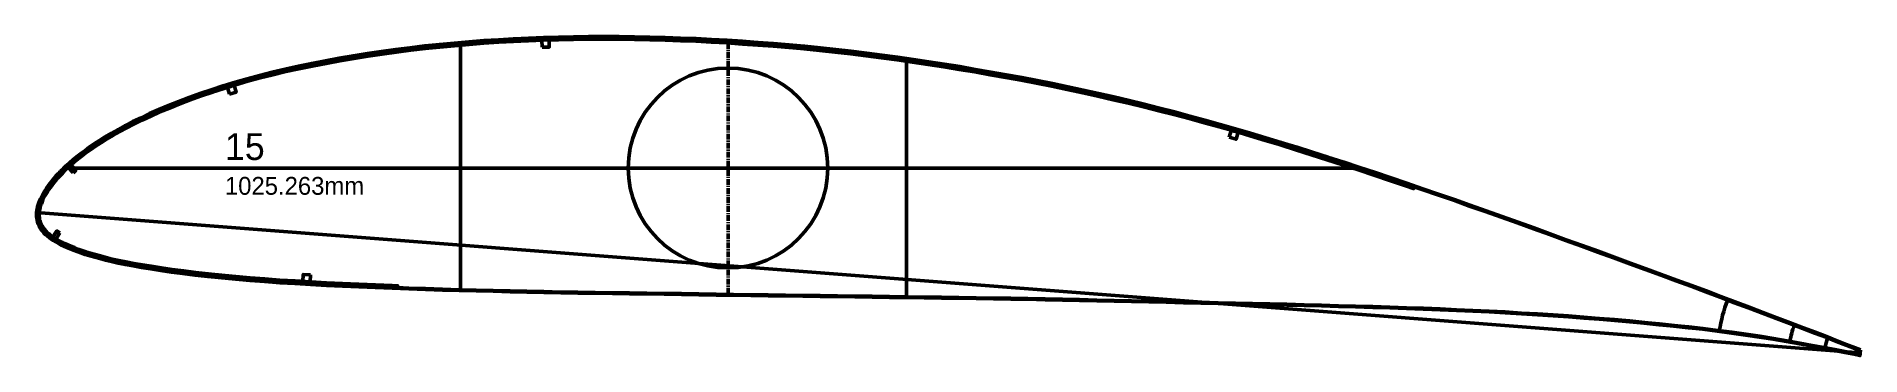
# Model space of a CAD drawing. Header units: metres. Extents: x -3 to 1074, y -15727 to -22.
# Drawn here: x -3 to 1019, y -3205 to -3026 of the extents above; entities that cross this region are included whole.
import ezdxf
from ezdxf.enums import TextEntityAlignment as Align

# ---------------------------------------------------------------- set-up
doc = ezdxf.new("R2010")
doc.units = ezdxf.units.M
doc.linetypes.add('CENTER', pattern=[5.08, 3.175, -0.635, 0.635, -0.635])
doc.layers.add('Layer', color=7, linetype='Continuous', lineweight=50)

msp = doc.modelspace()

# ---------------------------------------------------------------- texts
at = {"layer": 'Layer'}
msp.add_text('15', height=15, dxfattribs=at).set_placement((102.5, -3100), align=Align.BOTTOM_LEFT)
msp.add_text('1025.263mm', height=10, dxfattribs=at).set_placement((102.5, -3105), align=Align.TOP_LEFT)

# ---------------------------------------------------------------- linework, layer by layer
at = {"layer": 'Layer'}
for p, q in [((234.5, -3031.2), (234.5, -3168.2)), ((484.5, -3040.1), (484.5, -3172.2)), ((734.5, -3100), (14.4, -3100)), ((-3.1, -3124.9), (1019.2, -3203.6))]:
    msp.add_line(p, q, dxfattribs=at)
at = {"layer": 'Layer', "linetype": 'CENTER'}
msp.add_line((384.5, -3030), (384.5, -3170.8), dxfattribs=at)
at = {"layer": 'Layer'}
for points in [[(1019.3, -3202), (1016.3, -3200.8), (1011.3, -3198.9), (1006, -3196.8), (1000.2, -3194.5), (993.9, -3192.1), (987.1, -3189.5), (979.9, -3186.8), (972.4, -3183.9), (964.6, -3180.9), (956.8, -3178), (948.9, -3175), (940.9, -3172), (932.8, -3168.9), (924.5, -3165.9), (916.2, -3162.8), (907.6, -3159.7), (899, -3156.5), (890.1, -3153.3), (881.2, -3150), (872.2, -3146.7), (863.2, -3143.4), (854.2, -3140.2), (845.2, -3136.9), (836.2, -3133.6), (827.2, -3130.4), (818.2, -3127.2), (809.3, -3124), (800.4, -3120.8), (791.5, -3117.7), (782.6, -3114.6), (773.7, -3111.6), (764.9, -3108.5), (756, -3105.5), (747.2, -3102.6), (738.4, -3099.7), (729.6, -3096.8), (720.8, -3094), (712, -3091.2), (703.3, -3088.4), (694.6, -3085.7), (686, -3083.1), (677.4, -3080.5), (668.9, -3078), (660.3, -3075.6), (651.8, -3073.2), (643.3, -3070.9), (634.8, -3068.6), (626.3, -3066.4), (617.8, -3064.3), (609.3, -3062.2), (600.7, -3060.2), (592.2, -3058.3), (583.6, -3056.4), (575, -3054.5), (566.4, -3052.7), (557.8, -3051), (549.2, -3049.3), (540.5, -3047.7), (531.8, -3046.2), (523.1, -3044.7), (514.4, -3043.2), (505.7, -3041.8), (496.9, -3040.5), (488.2, -3039.2), (479.5, -3037.9), (470.8, -3036.8), (462.1, -3035.6), (453.4, -3034.6), (444.7, -3033.6), (436.1, -3032.7), (427.4, -3031.8), (418.7, -3031), (410, -3030.3), (401.3, -3029.6), (392.7, -3029), (384, -3028.4), (375.3, -3028), (366.6, -3027.5), (357.9, -3027.2), (349.3, -3026.9), (340.6, -3026.6), (332, -3026.4), (323.4, -3026.3), (314.8, -3026.3), (306.3, -3026.3), (297.8, -3026.4), (289.4, -3026.6), (281, -3026.8), (272.6, -3027.2), (264.2, -3027.6), (255.9, -3028.1), (247.6, -3028.6), (239.3, -3029.2), (231, -3030), (222.7, -3030.7), (214.6, -3031.6), (206.4, -3032.6), (198.3, -3033.6), (190.3, -3034.7), (182.4, -3035.9), (174.5, -3037.1), (166.6, -3038.5), (158.9, -3039.9), (151.2, -3041.4), (143.7, -3043), (136.3, -3044.6), (129, -3046.3), (121.9, -3048.1), (115, -3050), (108.2, -3051.9), (101.5, -3054), (95, -3056.1), (88.7, -3058.2), (82.5, -3060.4), (76.6, -3062.7), (70.9, -3065), (65.5, -3067.3), (60.3, -3069.5), (55.5, -3071.8), (50.9, -3074), (46.6, -3076.2), (42.6, -3078.4), (38.9, -3080.5), (35.4, -3082.6), (32.2, -3084.6), (29.2, -3086.5), (26.4, -3088.4), (23.9, -3090.3), (21.5, -3092), (19.3, -3093.8), (17.2, -3095.5), (15.3, -3097.1), (13.6, -3098.7), (12, -3100.2), (10.4, -3101.8), (9, -3103.2), (7.7, -3104.6), (6.5, -3106), (5.4, -3107.4), (4.4, -3108.7), (3.4, -3110), (2.5, -3111.3), (1.7, -3112.6), (1, -3113.8), (0.3, -3115), (-0.3, -3116.2), (-0.9, -3117.3), (-1.4, -3118.5), (-1.8, -3119.6), (-2.2, -3120.7), (-2.5, -3121.8), (-2.7, -3122.9), (-2.9, -3123.9), (-3.1, -3125), (-3.1, -3126), (-3.1, -3127.1), (-3, -3128.1), (-2.8, -3129.2), (-2.6, -3130.2), (-2.2, -3131.3), (-1.7, -3132.3), (-1.2, -3133.4), (-0.5, -3134.4), (0.2, -3135.3), (1, -3136.3), (1.9, -3137.2), (2.9, -3138.1), (3.9, -3139), (5.1, -3139.8), (6.3, -3140.6), (7.6, -3141.4), (9.1, -3142.2), (10.6, -3143), (12.2, -3143.8), (13.9, -3144.5), (15.7, -3145.3), (17.6, -3146), (19.6, -3146.8), (21.8, -3147.6), (24.2, -3148.4), (26.7, -3149.2), (29.5, -3149.9), (32.4, -3150.8), (35.6, -3151.6), (39, -3152.4), (42.7, -3153.3), (46.7, -3154.1), (51.1, -3154.9), (55.8, -3155.8), (61, -3156.6), (66.6, -3157.5), (72.6, -3158.3), (79, -3159.2), (85.8, -3160), (93, -3160.8), (100.6, -3161.5), (108.4, -3162.3), (116.5, -3163), (124.8, -3163.7), (133.2, -3164.3), (141.8, -3164.8), (150.5, -3165.3), (159.4, -3165.8), (168.4, -3166.2), (177.6, -3166.6), (186.8, -3167), (196.2, -3167.4), (205.6, -3167.7), (215, -3168.1), (224.4, -3168.4), (233.8, -3168.6), (243.3, -3168.9), (252.8, -3169.1), (262.3, -3169.4), (271.8, -3169.6), (281.3, -3169.8), (290.8, -3169.9), (300.4, -3170.1), (310, -3170.2), (319.7, -3170.3), (329.3, -3170.5), (339, -3170.6), (348.7, -3170.8), (358.4, -3170.9), (368.1, -3171), (377.8, -3171.2), (387.5, -3171.3), (397.3, -3171.4), (407, -3171.6), (416.7, -3171.7), (426.4, -3171.8), (436.2, -3172), (445.9, -3172.1), (455.6, -3172.2), (465.3, -3172.4), (475, -3172.5), (484.8, -3172.6), (494.5, -3172.8), (504.2, -3172.9), (513.9, -3173), (523.6, -3173.2), (533.3, -3173.3), (543, -3173.5), (552.6, -3173.6), (562.3, -3173.8), (571.9, -3174), (581.6, -3174.2), (591.3, -3174.4), (601, -3174.6), (610.7, -3174.8), (620.4, -3175), (630.1, -3175.2), (639.8, -3175.5), (649.5, -3175.7), (659.2, -3175.9), (668.9, -3176.1), (678.5, -3176.4), (688.2, -3176.6), (697.8, -3176.8), (707.5, -3177.1), (717.1, -3177.3), (726.7, -3177.6), (736.3, -3177.9), (745.9, -3178.2), (755.4, -3178.4), (764.8, -3178.8), (774.2, -3179.1), (783.6, -3179.5), (792.8, -3179.8), (802, -3180.2), (811.1, -3180.7), (820.2, -3181.2), (829.3, -3181.7), (838.3, -3182.2), (847.1, -3182.8), (855.7, -3183.4), (864.3, -3184.1), (872.9, -3184.8), (881.4, -3185.4), (889.8, -3186.2), (898.1, -3187), (906.5, -3187.9), (914.7, -3188.6), (922.9, -3189.5), (930.9, -3190.4), (939.1, -3191.5), (947.2, -3192.5), (955, -3193.6), (962.7, -3194.8), (970.4, -3196), (977.9, -3197.3), (985.2, -3198.6), (992.1, -3199.8), (998.7, -3201.1), (1004.8, -3202.2), (1010.5, -3203.4), (1015.8, -3204.4), (1019, -3205.1)], [(1019.1, -3202.4), (1016.1, -3201.2), (1011.2, -3199.3), (1005.9, -3197.2), (1000.1, -3194.9), (993.7, -3192.5), (986.9, -3189.9), (979.7, -3187.2), (972.2, -3184.3), (964.4, -3181.3), (956.6, -3178.4), (948.7, -3175.5), (940.7, -3172.4), (932.6, -3169.4), (924.4, -3166.3), (916, -3163.2), (907.5, -3160.1), (898.8, -3156.9), (890, -3153.7), (881.1, -3150.4), (872.1, -3147.2), (863.1, -3143.9), (854.1, -3140.6), (845.1, -3137.3), (836.1, -3134.1), (827.1, -3130.8), (818.1, -3127.6), (809.1, -3124.4), (800.2, -3121.3), (791.3, -3118.1), (782.4, -3115), (773.6, -3112), (769.2, -3110.5), (768.8, -3111.5), (764.4, -3110), (755.5, -3107), (746.7, -3104), (737.9, -3101.1), (729.1, -3098.2), (720.3, -3095.4), (711.5, -3092.6), (702.8, -3089.8), (694.2, -3087.1), (685.6, -3084.5), (677, -3081.9), (668.5, -3079.4), (659.9, -3077), (651.4, -3074.6), (642.9, -3072.3), (634.4, -3070.1), (625.9, -3067.9), (617.4, -3065.7), (608.9, -3063.7), (600.4, -3061.7), (591.8, -3059.7), (583.3, -3057.8), (574.7, -3056), (566.1, -3054.2), (557.5, -3052.5), (548.9, -3050.8), (540.2, -3049.2), (531.5, -3047.7), (522.8, -3046.1), (514.1, -3044.7), (505.4, -3043.3), (496.7, -3041.9), (488, -3040.6), (479.3, -3039.4), (470.6, -3038.2), (461.9, -3037.1), (453.3, -3036.1), (444.6, -3035.1), (435.9, -3034.2), (427.2, -3033.3), (418.6, -3032.5), (409.9, -3031.8), (401.2, -3031.1), (392.6, -3030.5), (383.9, -3029.9), (375.2, -3029.5), (366.5, -3029), (357.9, -3028.7), (349.2, -3028.4), (340.6, -3028.1), (332, -3027.9), (323.4, -3027.8), (314.8, -3027.8), (306.3, -3027.8), (297.8, -3027.9), (289.4, -3028.1), (281.1, -3028.3), (272.7, -3028.7), (264.3, -3029.1), (256, -3029.5), (247.7, -3030.1), (239.4, -3030.7), (231.1, -3031.5), (222.9, -3032.2), (214.7, -3033.1), (206.6, -3034), (198.5, -3035.1), (190.5, -3036.2), (182.6, -3037.3), (174.7, -3038.6), (166.9, -3039.9), (159.2, -3041.4), (151.5, -3042.9), (144, -3044.4), (136.6, -3046), (129.4, -3047.7), (122.3, -3049.5), (115.4, -3051.4), (108.6, -3053.4), (102, -3055.4), (95.5, -3057.5), (89.2, -3059.6), (83.1, -3061.8), (77.2, -3064.1), (71.5, -3066.4), (66.1, -3068.6), (61, -3070.9), (56.1, -3073.1), (51.6, -3075.4), (47.3, -3077.6), (43.4, -3079.7), (39.6, -3081.8), (36.2, -3083.9), (33, -3085.8), (30, -3087.8), (27.3, -3089.6), (24.8, -3091.4), (22.4, -3093.2), (20.2, -3094.9), (18.2, -3096.6), (16.4, -3098.2), (14.6, -3099.8), (13, -3101.3), (11.5, -3102.8), (10.2, -3104.2), (8.9, -3105.6), (7.7, -3107), (6.6, -3108.3), (5.6, -3109.6), (4.7, -3110.9), (3.8, -3112.1), (3, -3113.4), (2.3, -3114.5), (1.6, -3115.6), (1, -3116.8), (0.5, -3117.9), (0, -3119), (-0.4, -3120), (-0.8, -3121.1), (-1, -3122.1), (-1.3, -3123.1), (-1.4, -3124.1), (-1.6, -3125.1), (-1.6, -3126), (-1.6, -3126.9), (-1.5, -3127.9), (-1.4, -3128.8), (-1.1, -3129.7), (-0.8, -3130.7), (-0.4, -3131.6), (0.1, -3132.5), (0.6, -3133.4), (1.3, -3134.3), (2.1, -3135.2), (2.9, -3136.1), (3.8, -3136.9), (4.8, -3137.8), (5.9, -3138.6), (7.1, -3139.4), (8.4, -3140.1), (9.7, -3140.9), (11.2, -3141.6), (12.8, -3142.4), (14.4, -3143.1), (16.2, -3143.9), (18.1, -3144.6), (20.1, -3145.4), (22.3, -3146.2), (24.6, -3146.9), (27.1, -3147.7), (29.9, -3148.5), (32.8, -3149.3), (35.9, -3150.1), (39.3, -3151), (43, -3151.8), (47, -3152.6), (51.4, -3153.5), (56.1, -3154.3), (61.2, -3155.1), (66.8, -3156), (72.8, -3156.8), (79.2, -3157.7), (86, -3158.5), (93.1, -3159.3), (100.7, -3160), (108.6, -3160.8), (116.7, -3161.5), (124.9, -3162.2), (133.3, -3162.8), (141.9, -3163.3), (150.6, -3163.8), (159.5, -3164.3), (168.5, -3164.7), (177.6, -3165.1), (186.9, -3165.5), (196.2, -3165.9), (199.4, -3166), (199.3, -3167), (205.6, -3167.3), (215, -3167.6), (224.4, -3167.9), (233.8, -3168.2), (243.3, -3168.4), (252.8, -3168.7), (262.3, -3168.9), (271.8, -3169.1), (281.3, -3169.3), (290.8, -3169.5), (300.4, -3169.6), (310, -3169.7), (319.7, -3169.9), (329.3, -3170), (339, -3170.2), (348.7, -3170.3), (358.4, -3170.4), (368.1, -3170.6), (377.8, -3170.7), (387.6, -3170.9), (397.3, -3171), (407, -3171.1), (416.7, -3171.3), (426.4, -3171.4), (436.2, -3171.5), (445.9, -3171.7), (455.6, -3171.8), (465.3, -3171.9), (475.1, -3172.1), (484.8, -3172.2), (494.5, -3172.3), (504.2, -3172.4), (513.9, -3172.6), (523.6, -3172.7), (533.3, -3172.9), (543, -3173), (552.6, -3173.2), (562.3, -3173.4), (571.9, -3173.5), (581.6, -3173.7), (591.3, -3174), (601, -3174.2), (610.7, -3174.4), (620.4, -3174.6), (630.1, -3174.8), (639.8, -3175), (649.5, -3175.2), (659.2, -3175.5), (668.9, -3175.7), (678.5, -3175.9), (688.2, -3176.1), (697.8, -3176.4), (707.5, -3176.6), (717.1, -3176.9), (726.7, -3177.2), (736.3, -3177.4), (745.9, -3177.7), (755.4, -3178), (764.9, -3178.3), (774.3, -3178.6), (783.6, -3179), (792.9, -3179.4), (802, -3179.8), (811.1, -3180.2), (820.2, -3180.7), (829.3, -3181.3), (838.3, -3181.8), (847.1, -3182.3), (855.7, -3182.9), (864.3, -3183.6), (872.9, -3184.3), (881.4, -3185), (889.8, -3185.7), (898.2, -3186.6), (906.5, -3187.4), (914.8, -3188.2), (922.9, -3189), (931, -3190), (939.1, -3191), (947.2, -3192.1), (955.1, -3193.1), (962.8, -3194.3), (970.5, -3195.6), (978, -3196.9), (985.3, -3198.1), (992.2, -3199.4), (998.7, -3200.6), (1004.9, -3201.8), (1010.6, -3202.9), (1015.8, -3204), (1019.1, -3204.7)]]:
    msp.add_lwpolyline(points, close=True, dxfattribs=at)
for points in [[(280.3, -3032.3), (284.3, -3032.2), (284.2, -3028.2), (280.2, -3028.3), (280.3, -3032.3)], [(105, -3058.6), (108.8, -3057.5), (107.7, -3053.6), (103.9, -3054.8), (105, -3058.6)], [(665.5, -3082.7), (669.3, -3083.9), (670.4, -3080), (666.6, -3078.9), (665.5, -3082.7)], [(17.4, -3102.7), (18.9, -3101.3), (16.2, -3098.4), (14.7, -3099.7), (17.4, -3102.7)], [(9.9, -3136.4), (8.3, -3135.3), (6, -3138.6), (7.7, -3139.8), (9.9, -3136.4)], [(150.4, -3159.8), (146.4, -3159.6), (146.2, -3163.6), (150.2, -3163.8), (150.4, -3159.8)]]:
    msp.add_lwpolyline(points, dxfattribs=at)
for radius, start, end in [(80, 158.3166, 171.0833), (40, 157.3346, 170.8118), (20, 155.591, 171.9525)]:
    msp.add_arc((1019.2, -3203.6), radius, start, end, dxfattribs=at)
msp.add_ellipse((384.5, -3100), major_axis=(0, 56), ratio=0.998569, dxfattribs=at)

msp.set_redraw_order([(e.dxf.handle, doc.entitydb.next_handle()) for e in msp.query("TEXT MTEXT ATTDEF DIMENSION ARC_DIMENSION")])  # texts and dimensions are drawn at this point

doc.saveas('drawing.dxf')
